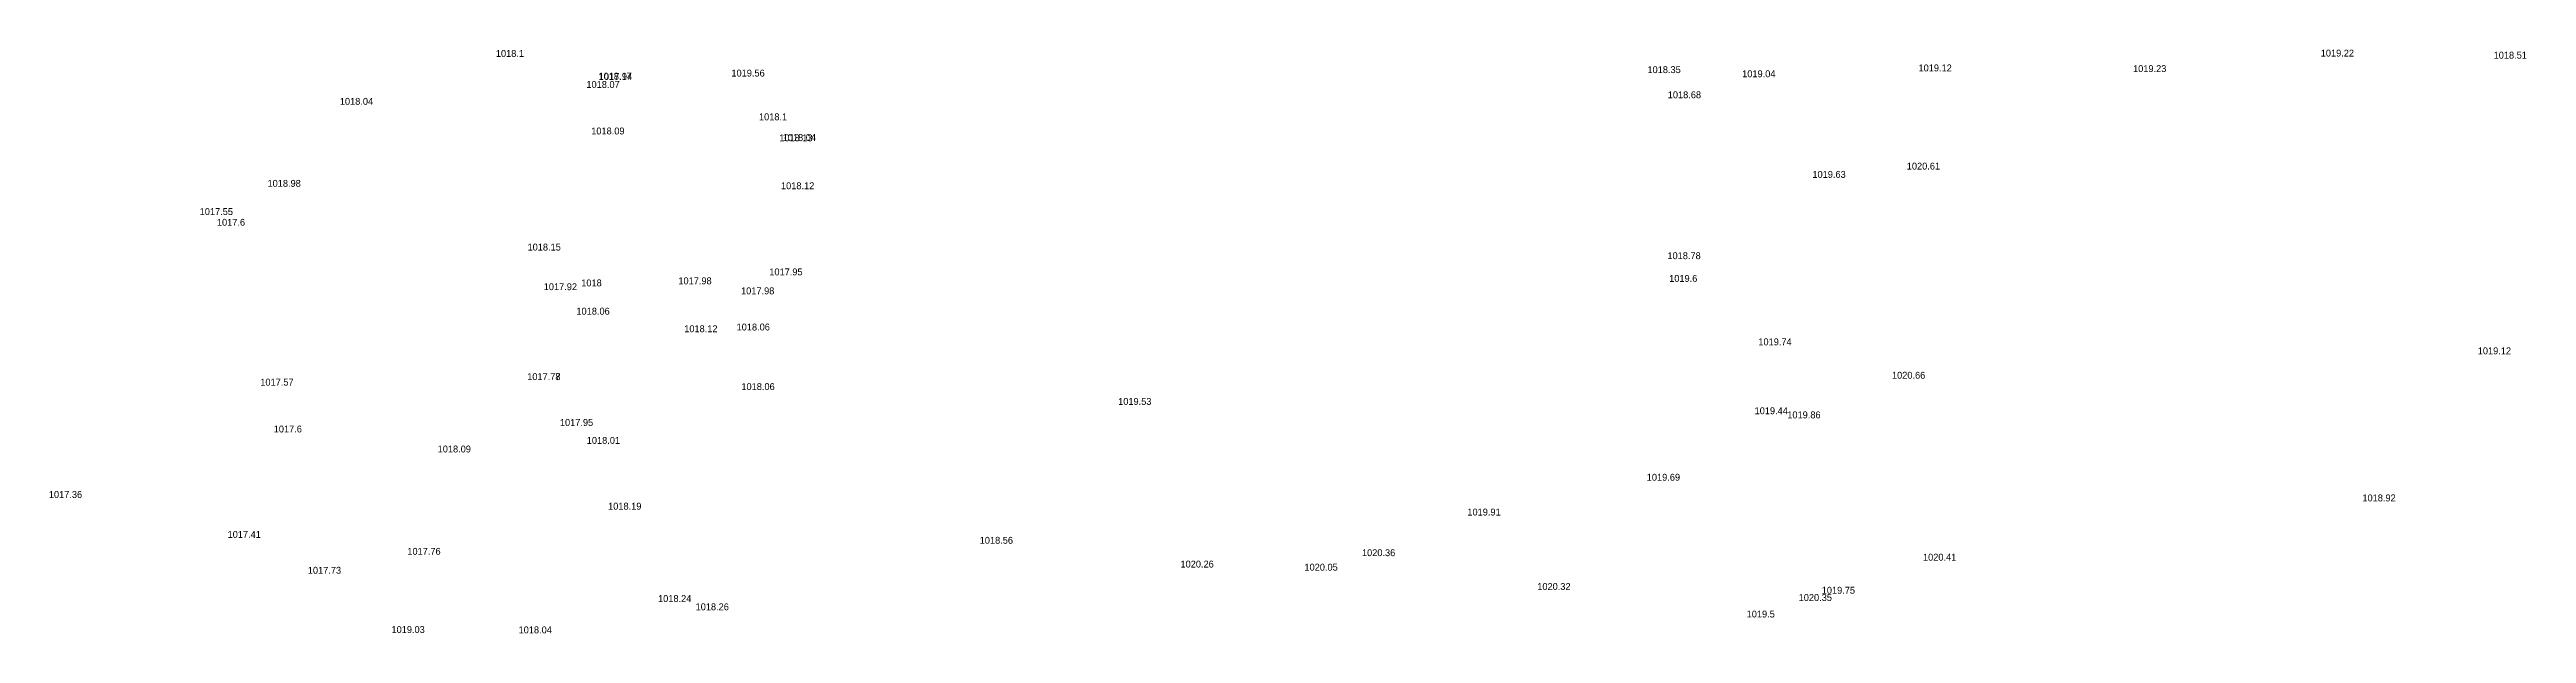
# Model space of a CAD drawing. Header units: inches. Extents: x 628884 to 629912, y 4519174 to 4520145.
# Drawn here: x 629250.2 to 629322.1, y 4519869.2 to 4519886.1 of the extents above; entities that cross this region are included whole.
import ezdxf

# ---------------------------------------------------------------- set-up
doc = ezdxf.new("R2010")
doc.units = ezdxf.units.IN
doc.header["$MEASUREMENT"] = 0

msp = doc.modelspace()

# ---------------------------------------------------------------- texts
for s, p in [('1018.1', (629263.15, 4519885.92, 1018.1)), ('1019.22', (629316.14, 4519885.93, 1019.22)), ('1018.51', (629321.16, 4519885.87, 1018.51)), ('1018.07', (629265.78, 4519885.02, 1018.07)), ('1018.17', (629266.13, 4519885.26, 1018.17)), ('1017.94', (629266.14, 4519885.25, 1017.94)), ('1019.56', (629269.99, 4519885.35, 1019.56)), ('1018.35', (629296.59, 4519885.45, 1018.35)), ('1019.04', (629299.34, 4519885.33, 1019.04)), ('1019.12', (629304.46, 4519885.5, 1019.12)), ('1019.23', (629310.69, 4519885.48, 1019.23)), ('1018.04', (629258.62, 4519884.53, 1018.04)), ('1018.68', (629297.18, 4519884.72, 1018.68)), ('1018.09', (629265.92, 4519883.67, 1018.09)), ('1018.1', (629270.79, 4519884.08, 1018.1)), ('1018.04', (629271.48, 4519883.48, 1018.04)), ('1018.13', (629271.38, 4519883.47, 1018.13)), ('1018.98', (629256.52, 4519882.15, 1018.98)), ('1018.12', (629271.43, 4519882.08, 1018.12)), ('1019.63', (629301.38, 4519882.41, 1019.63)), ('1020.61', (629304.12, 4519882.65, 1020.61)), ('1017.55', (629254.55, 4519881.33, 1017.55)), ('1017.6', (629255.05, 4519881.02, 1017.6)), ('1018.15', (629264.07, 4519880.3, 1018.15)), ('1018.78', (629297.17, 4519880.05, 1018.78)), ('1018', (629265.63, 4519879.26, 1018)), ('1017.98', (629268.45, 4519879.32, 1017.98)), ('1017.95', (629271.09, 4519879.58, 1017.95)), ('1019.6', (629297.22, 4519879.39, 1019.6)), ('1017.92', (629264.54, 4519879.15, 1017.92)), ('1018.06', (629265.49, 4519878.44, 1018.06)), ('1017.98', (629270.27, 4519879.03, 1017.98)), ('1018.12', (629268.62, 4519877.93, 1018.12)), ('1018.06', (629270.14, 4519877.98, 1018.06)), ('1019.74', (629299.81, 4519877.55, 1019.74)), ('1019.12', (629320.7, 4519877.29, 1019.12)), ('1017.57', (629256.31, 4519876.38, 1017.57)), ('1017.77', (629264.06, 4519876.54, 1017.77)), ('1017.77', (629264.06, 4519876.54, 1017.77)), ('1017.77', (629264.06, 4519876.54, 1017.77)), ('1017.77', (629264.06, 4519876.54, 1017.77)), ('1017.77', (629264.06, 4519876.54, 1017.77)), ('1017.77', (629264.06, 4519876.54, 1017.77)), ('1017.77', (629264.06, 4519876.54, 1017.77)), ('1017.77', (629264.06, 4519876.54, 1017.77)), ('1017.78', (629264.06, 4519876.54, 1017.78)), ('1017.78', (629264.06, 4519876.54, 1017.78)), ('1017.78', (629264.06, 4519876.54, 1017.78)), ('1017.78', (629264.06, 4519876.54, 1017.78)), ('1017.78', (629264.06, 4519876.54, 1017.78)), ('1017.78', (629264.06, 4519876.54, 1017.78)), ('1017.78', (629264.06, 4519876.54, 1017.78)), ('1017.78', (629264.06, 4519876.54, 1017.78)), ('1017.79', (629264.06, 4519876.54, 1017.79)), ('1017.79', (629264.06, 4519876.54, 1017.79)), ('1020.66', (629303.69, 4519876.58, 1020.66)), ('1018.06', (629270.28, 4519876.25, 1018.06)), ('1019.53', (629281.22, 4519875.82, 1019.53)), ('1017.6', (629256.7, 4519875.02, 1017.6)), ('1017.95', (629265.01, 4519875.21, 1017.95)), ('1019.44', (629299.7, 4519875.55, 1019.44)), ('1019.86', (629300.65, 4519875.43, 1019.86)), ('1018.09', (629261.46, 4519874.44, 1018.09)), ('1018.01', (629265.79, 4519874.69, 1018.01)), ('1019.69', (629296.57, 4519873.62, 1019.69)), ('1017.36', (629250.17, 4519873.12, 1017.36)), ('1018.19', (629266.41, 4519872.78, 1018.19)), ('1018.92', (629317.35, 4519873.02, 1018.92)), ('1019.91', (629291.36, 4519872.61, 1019.91)), ('1017.41', (629255.36, 4519871.96, 1017.41)), ('1017.76', (629260.58, 4519871.47, 1017.76)), ('1018.56', (629277.2, 4519871.79, 1018.56)), ('1020.36', (629288.3, 4519871.43, 1020.36)), ('1020.41', (629304.59, 4519871.3, 1020.41)), ('1017.73', (629257.69, 4519870.92, 1017.73)), ('1020.26', (629283.03, 4519871.1, 1020.26)), ('1020.05', (629286.63, 4519871.01, 1020.05)), ('1018.24', (629267.86, 4519870.1, 1018.24)), ('1018.26', (629268.95, 4519869.86, 1018.26)), ('1020.32', (629293.39, 4519870.45, 1020.32)), ('1020.35', (629300.98, 4519870.13, 1020.35)), ('1019.75', (629301.65, 4519870.34, 1019.75)), ('1019.03', (629260.12, 4519869.2, 1019.03)), ('1018.04', (629263.81, 4519869.19, 1018.04)), ('1019.5', (629299.47, 4519869.65, 1019.5))]:
    msp.add_text(s, height=0.2).set_placement(p)

doc.saveas('drawing.dxf')
